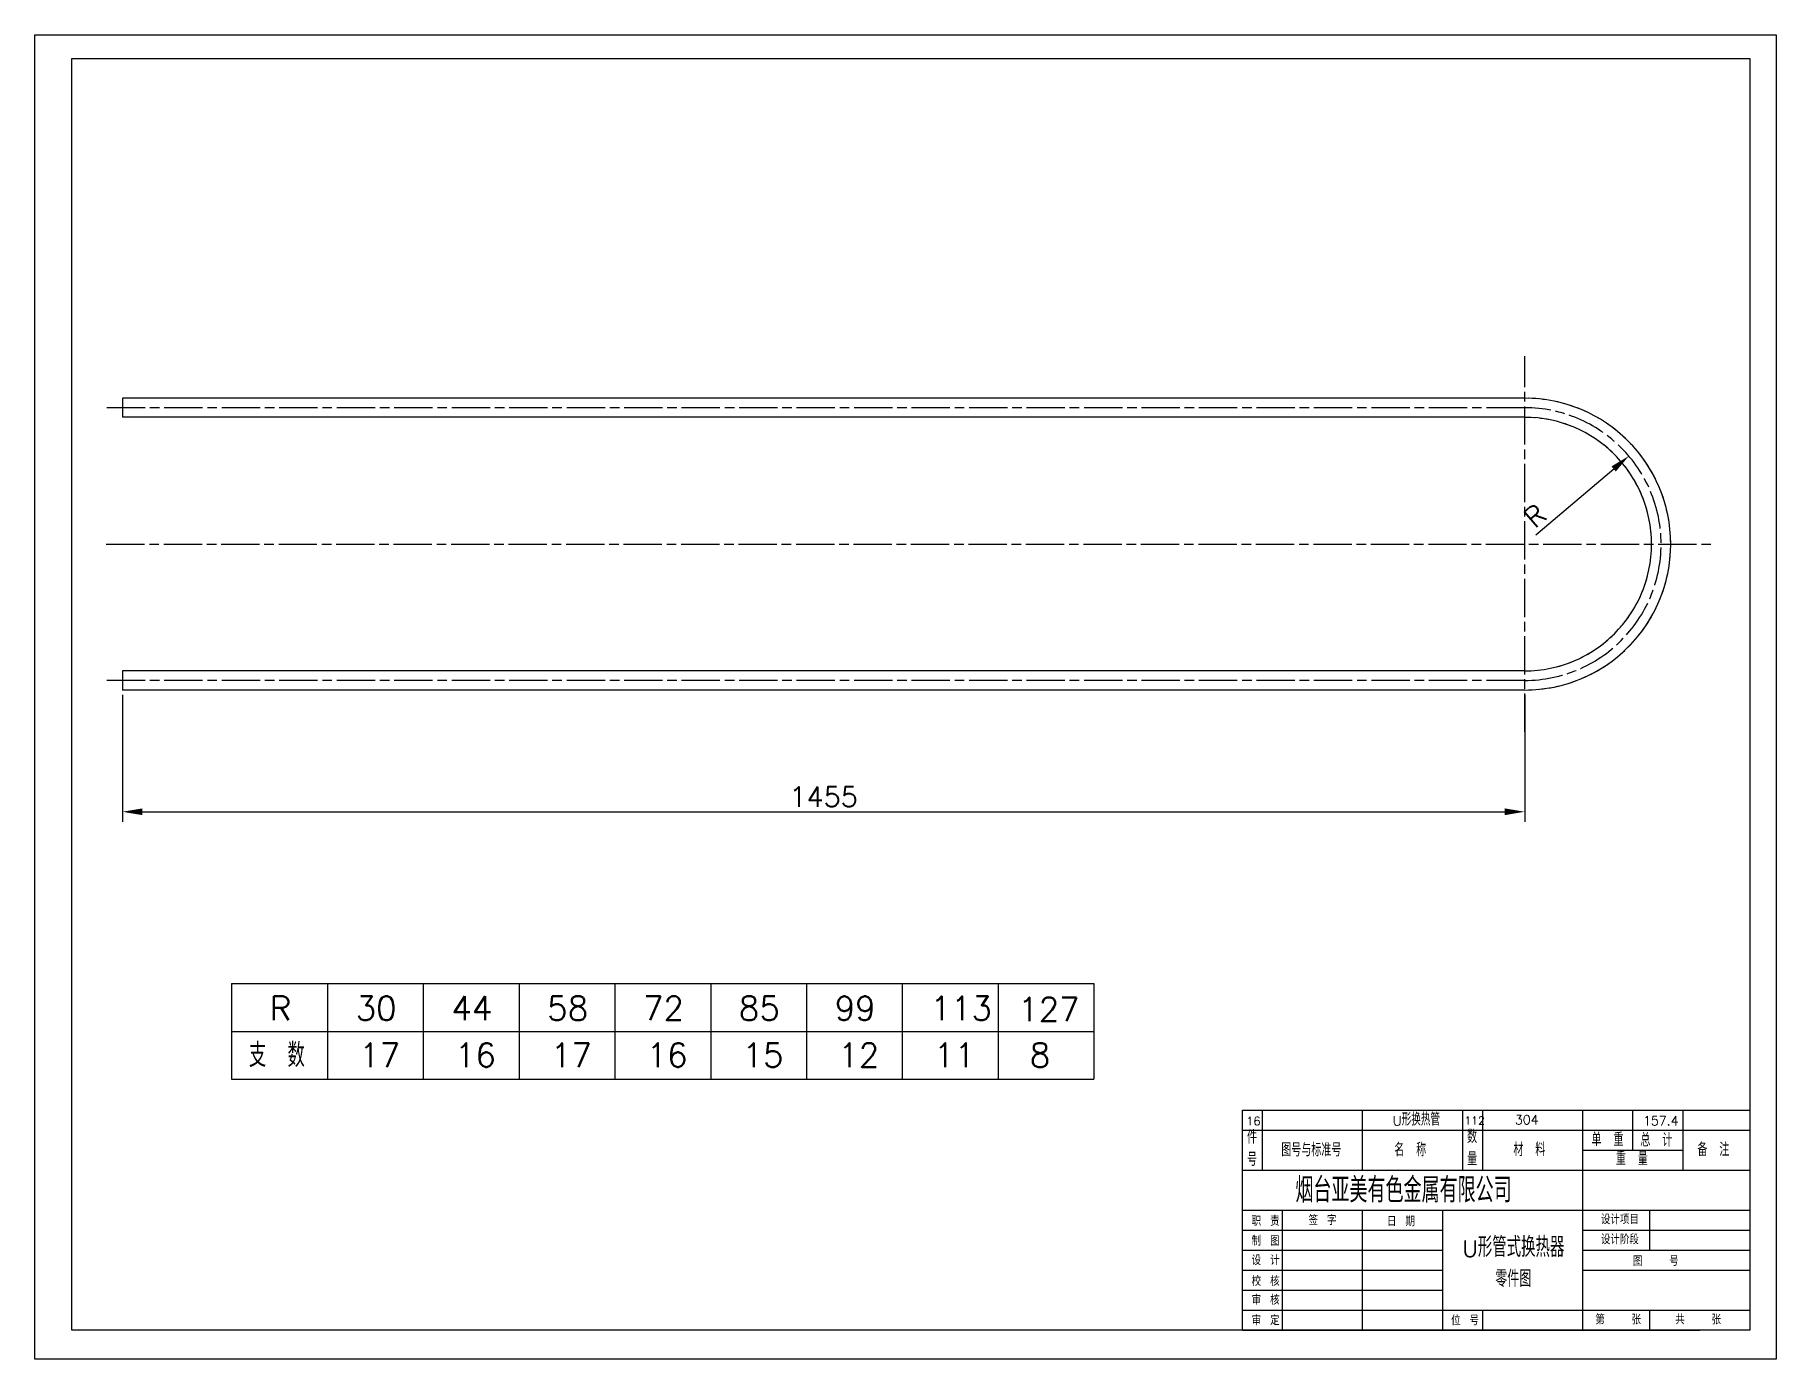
# Model space of a CAD drawing. Header units: millimetres. Extents: x 2215 to 13516, y 3399 to 7964.
# Drawn here: x 9415 to 10506, y 3399 to 4229 of the extents above; entities that cross this region are included whole.
import ezdxf

# ---------------------------------------------------------------- set-up
doc = ezdxf.new("R2010")
doc.units = ezdxf.units.MM
doc.linetypes.add('ACAD_ISO08W100', pattern=[36, 24, -3, 6, -3])
for name, color, linetype in [('中心线', 1, 'ACAD_ISO08W100'), ('实线', 6, 'Continuous'), ('文本', 4, 'Continuous'), ('标注', 3, 'Continuous')]:
    doc.layers.add(name, color=color, linetype=linetype)
doc.styles.get("Standard").update_dxf_attribs({"font": 'txt', "bigfont": 'gbcbig.shx'})
doc.dimstyles.new('ISO-25', dxfattribs={"dimtxt": 2.5, "dimasz": 2.5, "dimexe": 1.25, "dimexo": 0.625, "dimtad": 1, "dimtxsty": 'Standard', "dimcen": 2.5, "dimadec": 0, "dimazin": 0, "dimtfac": 1, "dimtmove": 0, "dimatfit": 3, "dimfxl": 0, "dimarcsym": 0})

msp = doc.modelspace()

# ---------------------------------------------------------------- texts
at = {"layer": '文本'}
for s, insert, char_height, width, attachment_point in [('R', (9562.401, 3626.37), 15, 32.94836, 1), ('30', (9616.082, 3626.37), 15, 32.94836, 1), ('44', (9676.082, 3626.37), 15, 32.94836, 1), ('58', (9736.082, 3626.37), 15, 32.94836, 1), ('72', (9796.082, 3626.37), 15, 32.94836, 1), ('85', (9856.082, 3626.37), 15, 32.94836, 1), ('99', (9916.082, 3626.37), 15, 32.94836, 1), ('113', (9976.082, 3626.37), 15, 32.94836, 1), ('127', (10031.022, 3625.738), 15, 32.94836, 1), ('支 数', (9549.312, 3597.045), 15, 57.32111, 1), ('17', (9618.339, 3597.045), 15, 57.32111, 1), ('16', (9678.339, 3597.045), 15, 57.32111, 1), ('17', (9738.339, 3597.045), 15, 57.32111, 1), ('16', (9798.339, 3597.045), 15, 57.32111, 1), ('15', (9858.339, 3597.045), 15, 57.32111, 1), ('12', (9918.339, 3597.045), 15, 57.32111, 1), ('11', (9978.339, 3597.045), 15, 57.32111, 1), ('8', (10038.339, 3597.045), 15, 57.32111, 1), ('16', (10173.89, 3550.849), 5.2255, 16.81669, 1), ('{\\H0.75x;U}形换热管', (10265.591, 3553.387), 8, 260.80086, 1), ('112', (10310.466, 3551.032), 5, 30.789, 1), ('304', (10342.123, 3551.905), 5.76, 129.49487, 1), ('157.4', (10422.376, 3551.289), 5.76, 119.53372, 1), ('件\\P号', (10174.398, 3542.425), 8.361, 11.45025, 1), ('图号与标准号', (10195.827, 3534.424), 8.3608, 60.88768, 1), ('名 称', (10266.563, 3534.489), 8.3608, 85.66708, 1), ('数\\P量', (10312.172, 3542.721), 8.361, 11.45025, 1), ('材 料', (10341.201, 3534.633), 8.3608, 85.66708, 1), ('单 重', (10390.099, 3540.905), 8.3608, 85.66708, 1), ('总 计', (10420.701, 3540.573), 8.3608, 85.66708, 1), ('备 注', (10456.421, 3534.633), 8.3608, 85.66708, 1), ('重 量', (10405.4, 3528.936), 8.3608, 85.66708, 1), ('烟台亚美有色金属有限公司', (10204.662, 3512.851), 15.67642, 213.19926, 1), ('签 字', (10212.915, 3489.396), 6.2706, 34.03398, 1), ('设计项目', (10395.955, 3489.876), 6.2706, 41.80378, 1), ('职 责', (10177.255, 3488.828), 6.2706, 40.75469, 1), ('日 期', (10262.026, 3488.586), 6.2706, 34.43914, 1), ('制 图', (10177.255, 3476.38), 6.2706, 40.75469, 1), ('{\\H0.8267x;U}形管式换热器\\P{\\H0.8333x;零件图}', (10341.118, 3475.632), 12.54113, 84.09059, 2), ('设计阶段', (10395.955, 3477.335), 6.2706, 41.80378, 1), ('设 计', (10177.255, 3464.253), 6.2706, 40.75469, 1), ('图   号', (10416.028, 3463.744), 6.2706, 85.66708, 1), ('校 核', (10177.255, 3451.167), 6.2706, 40.75469, 1), ('审 核', (10177.255, 3439.358), 6.2706, 40.75469, 1), ('审 定', (10177.255, 3426.592), 6.2706, 40.75469, 1), ('位 号', (10302.163, 3426.57), 6.2706, 23.45875, 1), ('第   张', (10392.464, 3427.074), 6.2706, 85.66708, 1), ('共   张', (10442.555, 3427.074), 6.2706, 85.66708, 1)]:
    msp.add_mtext(s, dxfattribs=dict(at, insert=insert, char_height=char_height, width=width, attachment_point=attachment_point))

# ---------------------------------------------------------------- blocks, each defined once
blk = doc.blocks.new('*D92')
at = {"layer": 'Defpoints', "color": 0}
for p in [(9470.1, 3818.3), (10348.3, 3818.3), (10348.3, 3742)]:
    blk.add_point(p, dxfattribs=at)
at = {"layer": '标注', "color": 3, "lineweight": -2}
for p, q in [((9470.1, 3815.2), (9470.1, 3735.8)), ((10348.3, 3815.2), (10348.3, 3735.8)), ((9482.6, 3742), (10335.8, 3742))]:
    blk.add_line(p, q, dxfattribs=at)
at = {"layer": '标注', "color": 3}
for points in [[(9482.6, 3744.1), (9482.6, 3739.9), (9470.1, 3742)], [(10335.8, 3744.1), (10335.8, 3739.9), (10348.3, 3742)]]:
    blk.add_solid(points, dxfattribs=at)
at = {"layer": '标注', "color": 4, "insert": (9909.2, 3751.4), "char_height": 12.5, "attachment_point": 5}
blk.add_mtext('1455', dxfattribs=at)
blk = doc.blocks.new('*D93')
at = {"layer": 'Defpoints', "color": 0}
for p in [(10413.5, 3964.9), (10348.3, 3909.7)]:
    blk.add_point(p, dxfattribs=at)
at = {"layer": '标注', "color": 3, "lineweight": -2}
blk.add_line((10355.3, 3915.6), (10404, 3956.8), dxfattribs=at)
at = {"layer": '标注', "color": 3}
blk.add_solid([(10402.6, 3958.4), (10405.3, 3955.2), (10413.5, 3964.9)], dxfattribs=at)
at = {"layer": '标注', "color": 4, "insert": (10354.8, 3927.5), "char_height": 12.5, "attachment_point": 5, "rotation": 40.2275}
blk.add_mtext('R', dxfattribs=at)

# ---------------------------------------------------------------- dimensions: what is measured, and where the dimension line sits
at = {"layer": '标注'}
dim = msp.add_radius_dim(center=(10348.285, 3909.714), mpoint=(10413.502, 3964.88), text='R', dimstyle='ISO-25', override={"dimscale": 5, "dimdsep": 46, "dimclrd": 3, "dimclre": 3, "dimclrt": 4}, dxfattribs=at)
dim.commit()
dim.dimension.update_dxf_attribs({"geometry": '*D93', "text_midpoint": (10360.848, 3920.341), "dimtype": 164})
dim = msp.add_linear_dim(base=(10348.285, 3742.025), p1=(9470.135, 3818.294), p2=(10348.285, 3818.294), text='1455', dimstyle='ISO-25', override={"dimscale": 5, "dimdsep": 46, "dimclrd": 3, "dimclre": 3, "dimclrt": 4}, dxfattribs=at)
dim.commit()
dim.dimension.update_dxf_attribs({"geometry": '*D92', "text_midpoint": (9909.21, 3751.4)})

# ---------------------------------------------------------------- linework, layer by layer
at = {"layer": '中心线'}
for p, q in [((10348.285, 3792.018), (10348.285, 4027.41)), ((10348.285, 3995.134), (9459.916, 3995.134)), ((9459.916, 3909.714), (10465.981, 3909.714)), ((10348.285, 3824.294), (9459.916, 3824.294))]:
    msp.add_line(p, q, dxfattribs=at)
for radius in [91.42, 85.42, 79.42]:
    msp.add_arc((10348.285, 3909.714), radius, 270, 90, dxfattribs=at)
at = {"layer": '实线'}
for p, q in [((10348.285, 4001.134), (9470.135, 4001.134)), ((9470.135, 4001.134), (9470.135, 3989.134)), ((10348.285, 3989.134), (9470.135, 3989.134)), ((10348.285, 3830.294), (9470.135, 3830.294)), ((9470.135, 3830.294), (9470.135, 3818.294)), ((10348.285, 3818.294), (9470.135, 3818.294))]:
    msp.add_line(p, q, dxfattribs=at)
for radius in [91.42, 79.42]:
    msp.add_arc((10348.285, 3909.714), radius, 270, 90, dxfattribs=at)
at = {"layer": '标注'}
for p, q in [((9538.466, 3634.397), (10078.466, 3634.397)), ((9538.466, 3634.397), (9538.466, 3574.397)), ((9538.466, 3634.397), (9538.466, 3574.397)), ((9538.466, 3634.397), (9538.466, 3574.397)), ((9598.466, 3634.397), (9598.466, 3574.397)), ((9658.466, 3634.397), (9658.466, 3574.397)), ((9718.466, 3634.397), (9718.466, 3574.397)), ((9778.466, 3634.397), (9778.466, 3574.397)), ((9838.466, 3634.397), (9838.466, 3574.397)), ((9898.466, 3634.397), (9898.466, 3574.397)), ((9958.466, 3634.397), (9958.466, 3574.397)), ((10018.466, 3634.397), (10018.466, 3574.397)), ((10078.466, 3634.397), (10078.466, 3574.397)), ((9538.466, 3604.397), (10078.466, 3604.397)), ((9538.466, 3574.397), (10078.466, 3574.397)), ((10171.532, 3417.179), (10171.532, 3555.131)), ((10171.532, 3555.131), (10489.241, 3555.131)), ((10171.532, 3555.131), (10489.241, 3555.131)), ((10184.073, 3517.508), (10184.073, 3555.131)), ((10246.779, 3517.508), (10246.779, 3555.131)), ((10309.485, 3517.508), (10309.485, 3555.131)), ((10322.026, 3517.508), (10322.026, 3555.131)), ((10384.731, 3492.425), (10384.731, 3555.131)), ((10416.084, 3530.049), (10416.084, 3555.131)), ((10447.437, 3517.508), (10447.437, 3555.131)), ((10171.532, 3542.59), (10489.241, 3542.59)), ((10384.731, 3530.049), (10447.437, 3530.049)), ((10171.532, 3517.508), (10489.241, 3517.508)), ((10171.532, 3417.179), (10171.532, 3492.425)), ((10171.532, 3417.179), (10171.532, 3492.425)), ((10171.532, 3492.425), (10489.241, 3492.425)), ((10196.614, 3417.179), (10196.614, 3492.425)), ((10246.779, 3417.179), (10246.779, 3492.425)), ((10296.943, 3417.179), (10296.943, 3492.425)), ((10384.731, 3417.179), (10384.731, 3492.425)), ((10426.535, 3467.343), (10426.535, 3492.425)), ((10171.532, 3479.884), (10296.943, 3479.884)), ((10384.731, 3479.884), (10489.241, 3479.884)), ((10171.532, 3467.343), (10296.943, 3467.343)), ((10384.731, 3467.343), (10489.241, 3467.343)), ((10171.532, 3454.802), (10296.943, 3454.802)), ((10384.731, 3454.802), (10489.241, 3454.802)), ((10171.532, 3442.261), (10296.943, 3442.261)), ((10171.532, 3429.72), (10489.241, 3429.72)), ((10322.026, 3417.179), (10322.026, 3429.72)), ((10426.535, 3417.179), (10426.535, 3429.72)), ((10171.532, 3417.179), (10457.888, 3417.179))]:
    msp.add_line(p, q, dxfattribs=at)
for points in [[(9415.202, 4228.798), (10505.755, 4228.798), (10505.755, 3399.021), (9415.202, 3399.021)], [(9438.322, 4213.942), (10489.241, 4213.942), (10489.241, 3417.179), (9438.322, 3417.179)]]:
    msp.add_lwpolyline(points, close=True, dxfattribs=at)

msp.set_redraw_order([(e.dxf.handle, doc.entitydb.next_handle()) for e in msp.query("TEXT MTEXT ATTDEF DIMENSION ARC_DIMENSION")])  # texts and dimensions are drawn at this point

doc.saveas('drawing.dxf')
